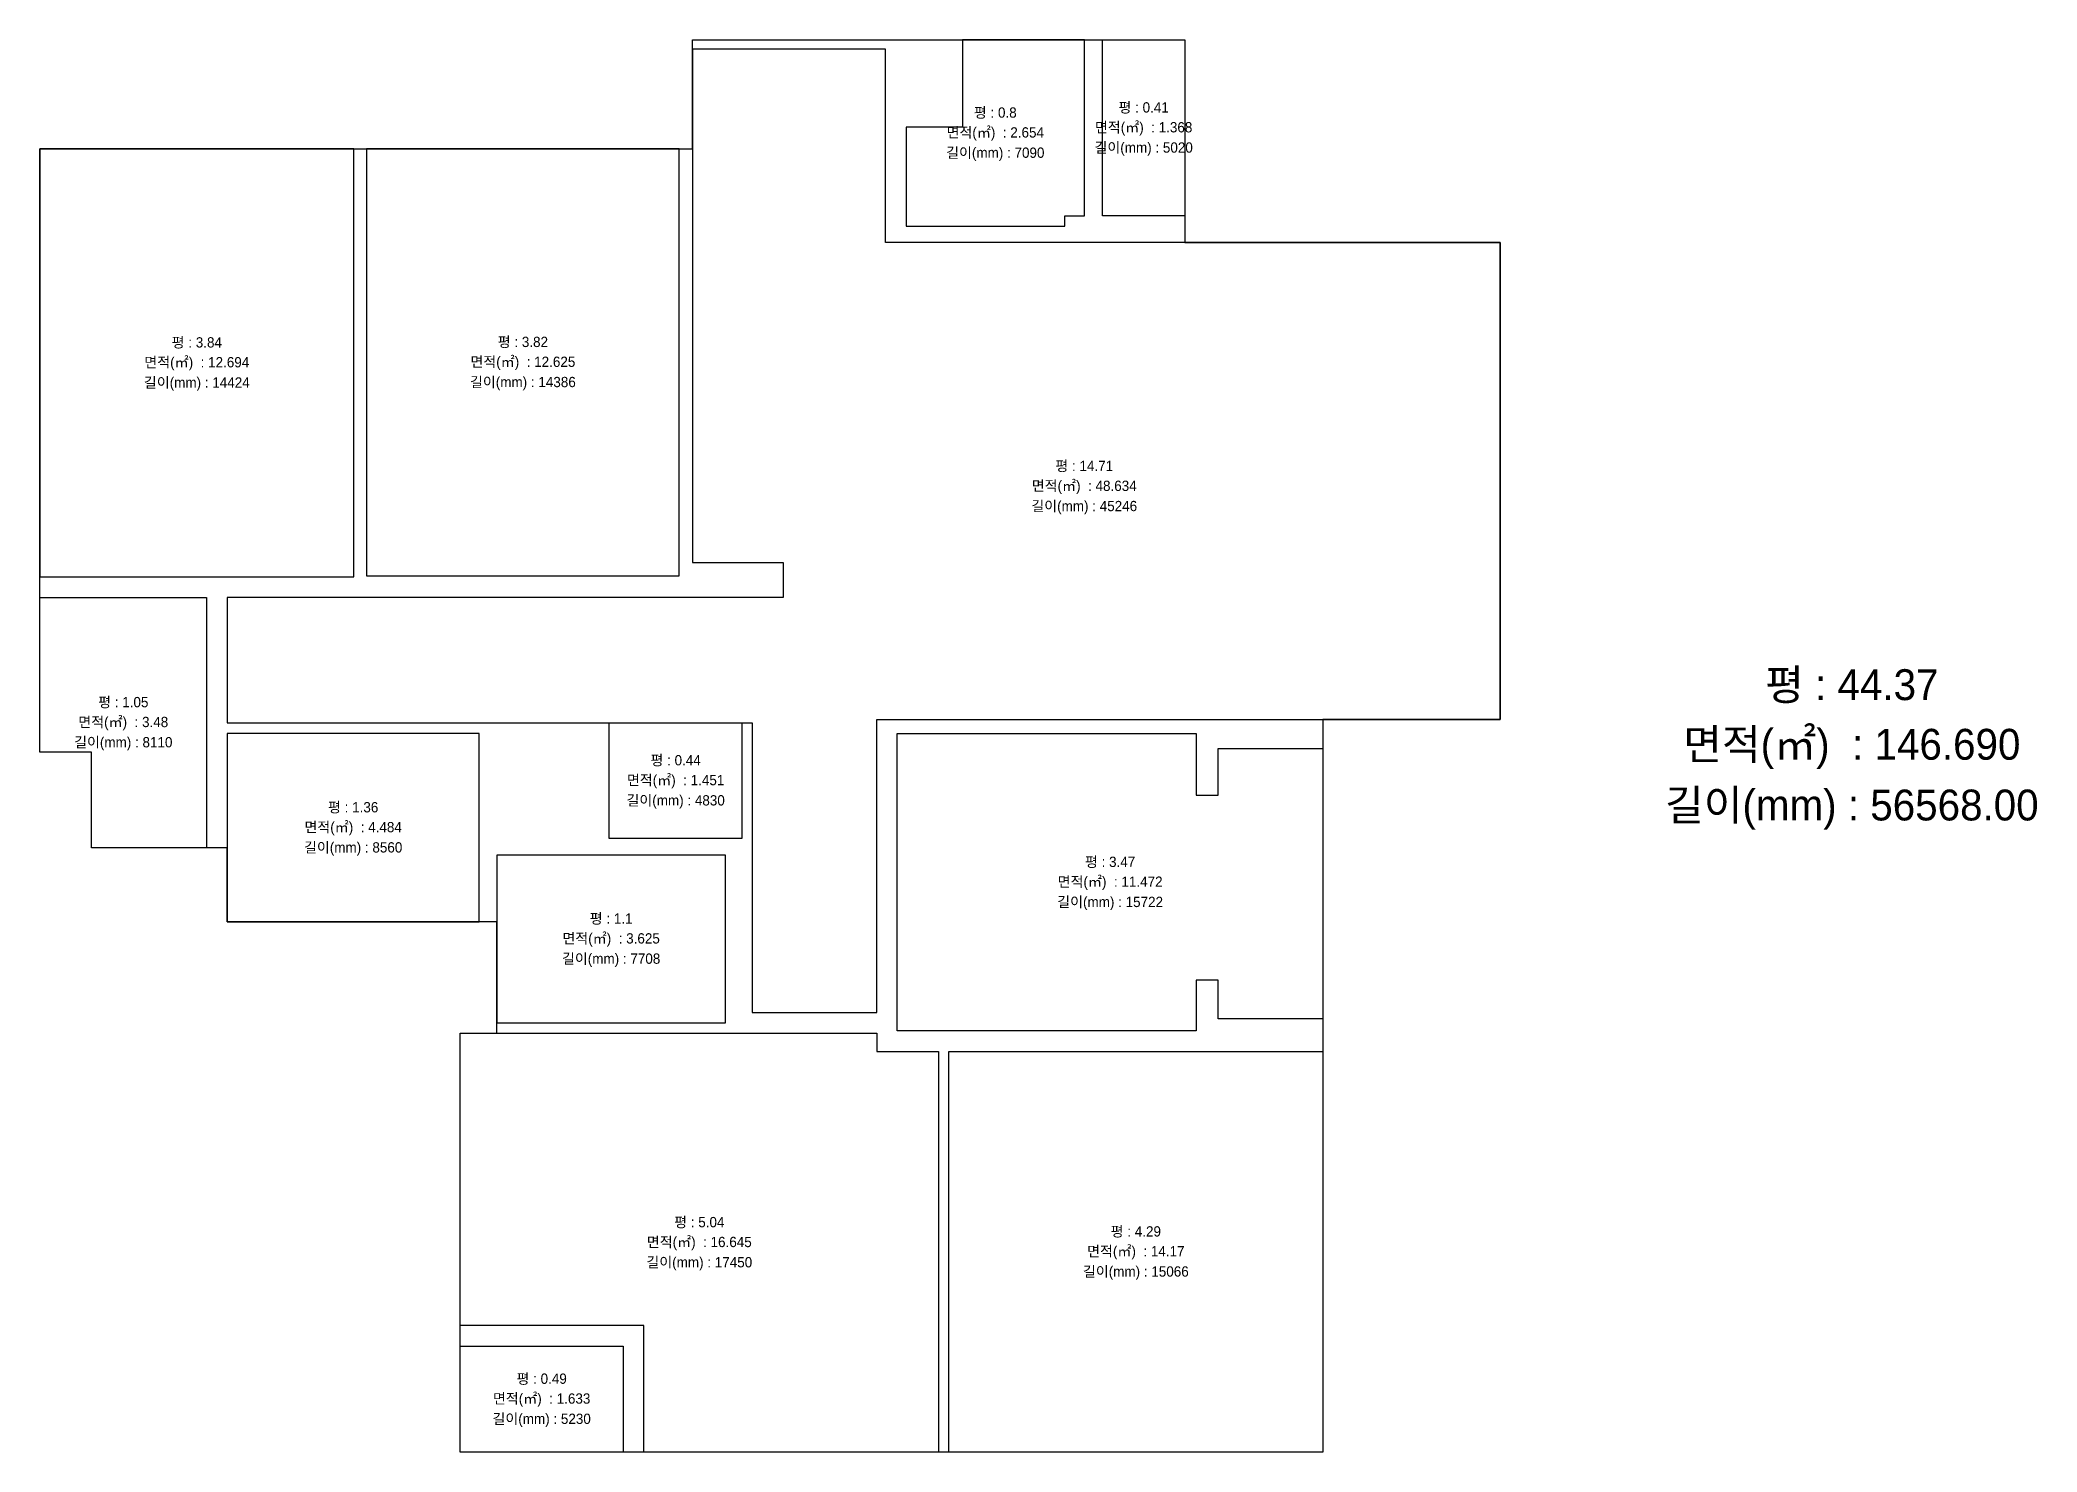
# Model space of a CAD drawing. Header units: millimetres. Extents: x 346859 to 753976, y -86090 to 5333.
# Drawn here: x 401708 to 421124, y -8400 to 5333 of the extents above; entities that cross this region are included whole.
import ezdxf
from ezdxf.enums import TextEntityAlignment as Align

# ---------------------------------------------------------------- set-up
doc = ezdxf.new("R2010")
doc.units = ezdxf.units.MM
doc.header["$LTSCALE"] = 60
doc.styles.add('이윤정', font='Korail_Round_Gothic_Light.ttf')

msp = doc.modelspace()

# ---------------------------------------------------------------- texts
at = {"color": 7, "style": '이윤정'}
for s, p in [('평 : 0.8', (410995.7, 4628.5)), ('평 : 0.41', (412438.2, 4678.5)), ('평 : 3.84', (403233.2, 2393.5)), ('평 : 3.82', (406403.2, 2398)), ('평 : 14.71', (411860.5, 1192)), ('평 : 1.05', (402518.2, -1105)), ('평 : 0.44', (407888.2, -1670)), ('평 : 1.36', (404753.2, -2127.5)), ('평 : 3.47', (412112.2, -2658)), ('평 : 1.1', (407261.2, -3209.5)), ('평 : 5.04', (408118.2, -6162)), ('평 : 4.29', (412362.2, -6252)), ('평 : 0.49', (406585.7, -7684.5))]:
    msp.add_text(s, height=100, dxfattribs=at).set_placement(p, align=Align.MIDDLE)
at = {"style": '이윤정'}
for s, height, p in [('면적(㎡)  : 2.654', 100, (410995.7, 4428.5)), ('면적(㎡)  : 1.368', 100, (412438.2, 4478.5)), ('길이(mm) : 7090', 100, (410995.7, 4228.5)), ('길이(mm) : 5020', 100, (412438.2, 4278.5)), ('면적(㎡)  : 12.694', 100, (403233.2, 2193.5)), ('면적(㎡)  : 12.625', 100, (406403.2, 2198)), ('길이(mm) : 14424', 100, (403233.2, 1993.5)), ('길이(mm) : 14386', 100, (406403.2, 1998)), ('면적(㎡)  : 48.634', 100, (411860.5, 992)), ('길이(mm) : 45246', 100, (411860.5, 792)), ('평 : 44.37', 300, (419323, -933)), ('면적(㎡)  : 3.48', 100, (402518.2, -1305)), ('면적(㎡)  : 146.690', 300, (419323, -1533)), ('길이(mm) : 8110', 100, (402518.2, -1505)), ('면적(㎡)  : 1.451', 100, (407888.2, -1870)), ('길이(mm) : 56568.00', 300, (419323, -2133)), ('길이(mm) : 4830', 100, (407888.2, -2070)), ('면적(㎡)  : 4.484', 100, (404753.2, -2327.5)), ('길이(mm) : 8560', 100, (404753.2, -2527.5)), ('면적(㎡)  : 11.472', 100, (412112.2, -2858)), ('길이(mm) : 15722', 100, (412112.2, -3058)), ('면적(㎡)  : 3.625', 100, (407261.2, -3409.5)), ('길이(mm) : 7708', 100, (407261.2, -3609.5)), ('면적(㎡)  : 16.645', 100, (408118.2, -6362)), ('면적(㎡)  : 14.17', 100, (412362.2, -6452)), ('길이(mm) : 17450', 100, (408118.2, -6562)), ('길이(mm) : 15066', 100, (412362.2, -6652)), ('면적(㎡)  : 1.633', 100, (406585.7, -7884.5)), ('길이(mm) : 5230', 100, (406585.7, -8084.5))]:
    msp.add_text(s, height=height, dxfattribs=at).set_placement(p, align=Align.MIDDLE)

# ---------------------------------------------------------------- linework, layer by layer
for points in [[(412838.2, 5333.5), (412838.2, 3363.5), (415903.2, 3363.5), (415903.2, -1276.5), (414181.2, -1276.5), (414181.2, -8399.5), (405793.2, -8399.5), (405793.2, -4324.5), (406149.2, -4324.5), (406149.2, -3242.5), (403528.2, -3242.5), (403528.2, -2522.5), (402208.2, -2522.5), (402208.2, -1592.5), (401708.2, -1592.5), (401708.2, 4274.5), (408053.2, 4274.5), (408053.2, 5333.5), (412838.2, 5333.5)], [(415903.2, 3363.5), (409928.2, 3363.5), (409928.2, 5243.5), (408053.2, 5243.5), (408053.2, 252.5), (408933.2, 252.5), (408933.2, -87.5), (403528.2, -87.5), (403528.2, -1307.5), (408633.2, -1307.5), (408633.2, -3257.5), (408633.2, -4124.5), (409843.2, -4124.5), (409843.2, -1276.5), (415903.2, -1276.5), (415903.2, 3363.5)], [(410678.2, 5333.5), (410678.2, 4483.5), (410128.2, 4483.5), (410128.2, 3523.5), (411673.2, 3523.5), (411673.2, 3623.5), (411863.2, 3623.5), (411863.2, 5333.5), (410678.2, 5333.5)], [(402208.2, -2522.5), (402208.2, -1592.5), (401708.2, -1592.5), (401708.2, -87.5), (403328.2, -87.5), (403328.2, -2522.5), (402208.2, -2522.5)], [(412950.2, -4304.5), (410043.2, -4304.5), (410043.2, -1411.5), (412950.2, -1411.5), (412950.2, -2011.5), (413161.2, -2011.5), (413161.2, -1556.5), (414181.2, -1556.5), (414181.2, -4186.5), (413161.2, -4186.5), (413161.2, -3811.5), (412950.2, -3811.5), (412950.2, -4304.5)], [(405793.2, -4324.5), (409843.2, -4324.5), (409843.2, -4504.5), (410443.2, -4504.5), (410443.2, -8399.5), (407578.2, -8399.5), (407578.2, -7169.5), (405793.2, -7169.5), (405793.2, -4324.5)]]:
    msp.add_lwpolyline(points)
for points in [[(412038.2, 5333.5), (412838.2, 5333.5), (412838.2, 3623.5), (412038.2, 3623.5)], [(401708.2, 112.5), (404758.2, 112.5), (404758.2, 4274.5), (401708.2, 4274.5)], [(404883.2, 121.5), (407923.2, 121.5), (407923.2, 4274.5), (404883.2, 4274.5)], [(407243.2, -1307.5), (408533.2, -1307.5), (408533.2, -2432.5), (407243.2, -2432.5)], [(403528.2, -3242.5), (405978.2, -3242.5), (405978.2, -1412.5), (403528.2, -1412.5)], [(406149.2, -4224.5), (408373.2, -4224.5), (408373.2, -2594.5), (406149.2, -2594.5)], [(410543.2, -4504.5), (414181.2, -4504.5), (414181.2, -8399.5), (410543.2, -8399.5)], [(405793.2, -7369.5), (407378.2, -7369.5), (407378.2, -8399.5), (405793.2, -8399.5)]]:
    msp.add_lwpolyline(points, close=True)

msp.set_redraw_order([(e.dxf.handle, doc.entitydb.next_handle()) for e in msp.query("TEXT MTEXT ATTDEF DIMENSION ARC_DIMENSION")])  # texts and dimensions are drawn at this point

doc.saveas('drawing.dxf')
